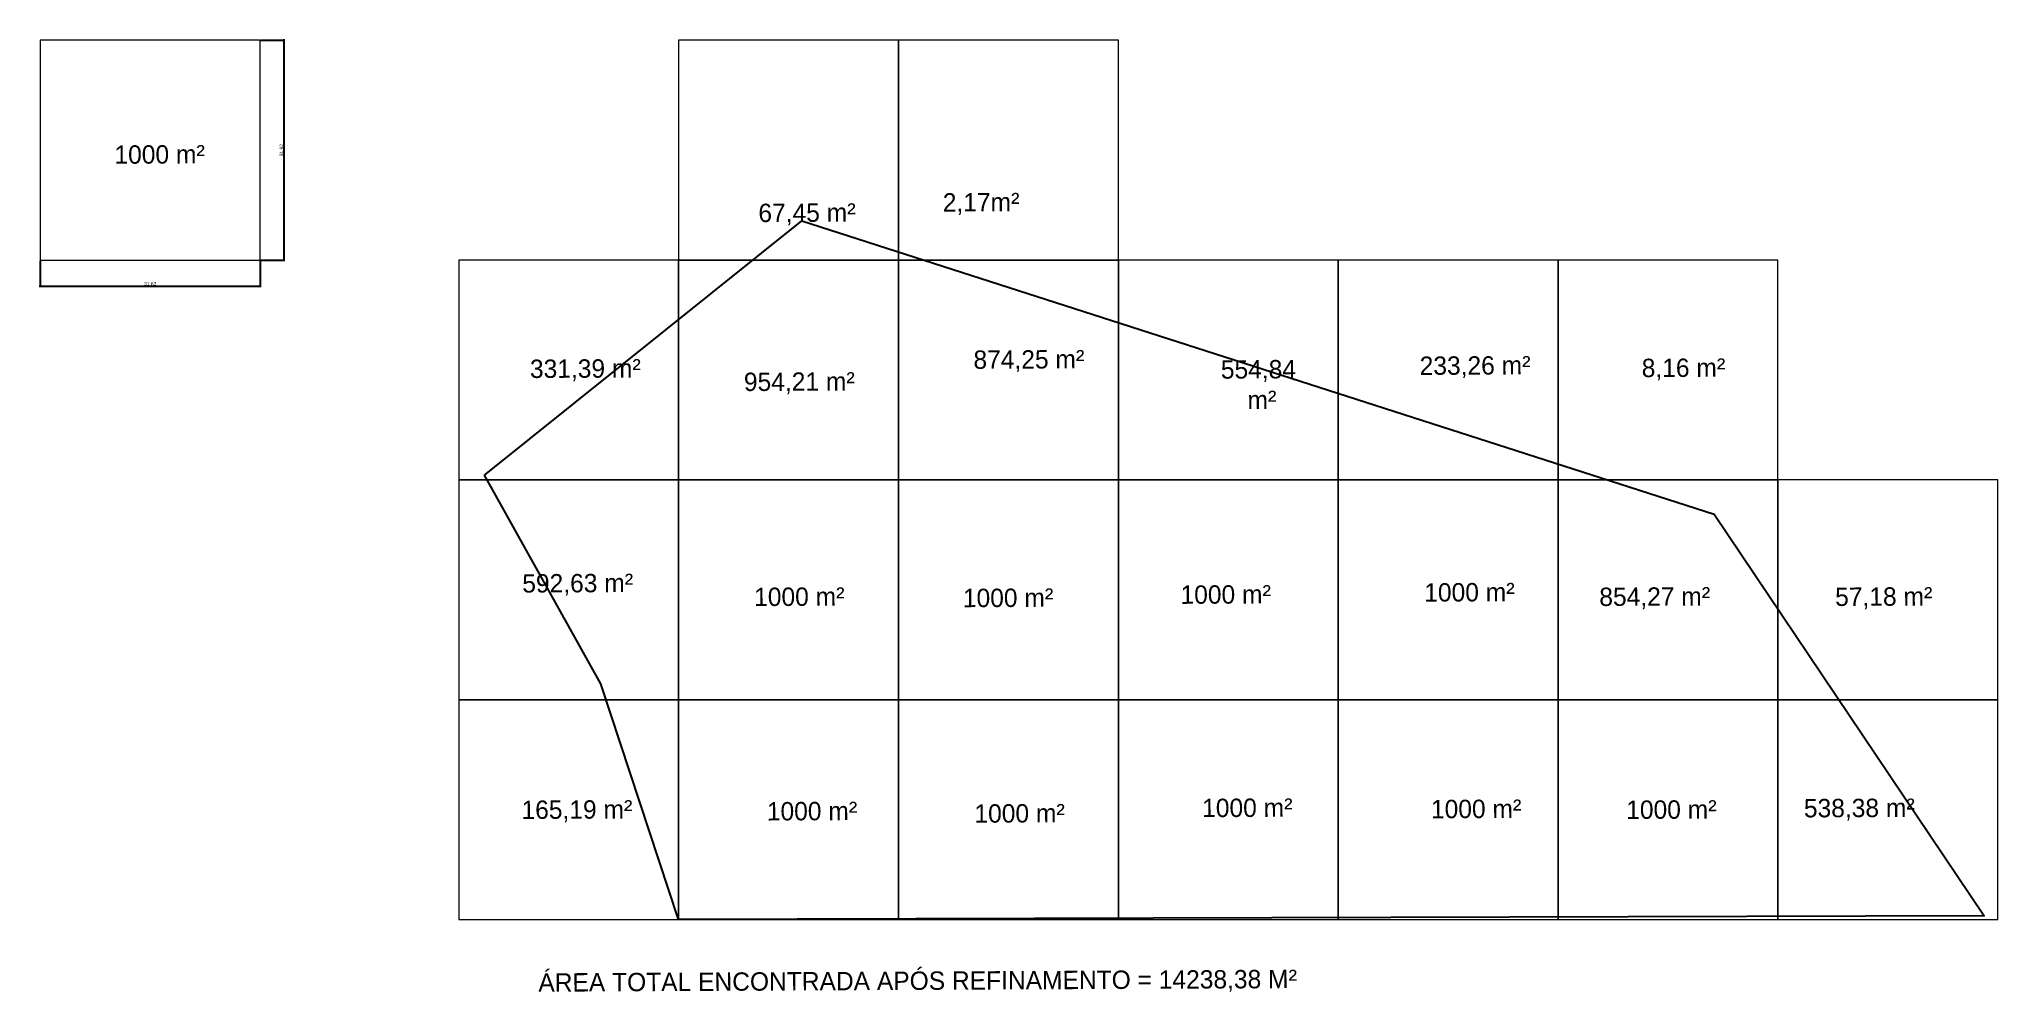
# Model space of a CAD drawing. Header units: millimetres. Extents: x -127 to 4076, y -110 to 475.
# Drawn here: x 1795 to 2076.7, y 307.2 to 444.2 of the extents above; entities that cross this region are included whole.
import ezdxf

# ---------------------------------------------------------------- set-up
doc = ezdxf.new("R2010")
doc.units = ezdxf.units.MM
doc.layers.add('AR-AUX', color=1, linetype='Continuous')
doc.layers.add('TXT2', color=2, linetype='Continuous', lineweight=20)
doc.styles.add('COTAS', font='arial.ttf')
doc.dimstyles.new('COTAS IMPANTAÇÃO', dxfattribs={"dimtxt": 0.5, "dimasz": 0.1, "dimexe": 0.15, "dimexo": 0.1, "dimgap": 0.1, "dimtad": 1, "dimzin": 4, "dimdsep": 46, "dimtxsty": 'COTAS', "dimblk": 'ARCHTICK', "dimcen": 0, "dimdle": 0.15, "dimclrd": 2, "dimclre": 8, "dimclrt": 2, "dimazin": 2, "dimtfac": 1, "dimtofl": 0, "dimtmove": 0, "dimatfit": 3, "dimldrblk": 'DOTSMALL', "dimfxl": 0.075, "dimtvp": 2.5, "dimtolj": 1, "dimtzin": 13, "dimarcsym": 0})

msp = doc.modelspace()

# ---------------------------------------------------------------- texts
at = {"char_height": 2.64207, "attachment_point": 5, "rotation": 0.27382}
for s, width, insert in [('1000 m{\\fArial|b0|i0|c0|p34;²}', 17.39195, (1812.309, 427.624)), ('67,45 m{\\fArial|b0|i0|c0|p34;²}', 17.39195, (1905.407, 419.017)), ('2,17m{\\fArial|b0|i0|c0|p34;²}', 17.39195, (1930.446, 420.523)), ('331,39 m{\\fArial|b0|i0|c0|p34;²}', 17.39195, (1873.534, 396.599)), ('874,25 m{\\fArial|b0|i0|c0|p34;²}', 17.39195, (1937.317, 397.914)), ('554,84\\P m{\\fArial|b0|i0|c0|p34;²}', 17.39195, (1970.329, 394.535)), ('233,26 m{\\fArial|b0|i0|c0|p34;²}', 17.39195, (2001.486, 397.042)), ('8,16 m{\\fArial|b0|i0|c0|p34;²}', 17.39195, (2031.456, 396.713)), ('954,21 m{\\fArial|b0|i0|c0|p34;²}', 17.39195, (1904.304, 394.721)), ('592,63 m{\\fArial|b0|i0|c0|p34;²}', 17.39195, (1872.433, 365.733)), ('1000 m{\\fArial|b0|i0|c0|p34;²}', 17.39195, (1904.304, 364.012)), ('1000 m{\\fArial|b0|i0|c0|p34;²}', 17.39195, (1934.322, 363.852)), ('1000 m{\\fArial|b0|i0|c0|p34;²}', 17.39195, (1965.623, 364.333)), ('1000 m{\\fArial|b0|i0|c0|p34;²}', 17.39195, (2000.673, 364.653)), ('854,27 m{\\fArial|b0|i0|c0|p34;²}', 17.39195, (2027.322, 363.806)), ('57,18 m{\\fArial|b0|i0|c0|p34;²}', 17.39195, (2060.257, 363.806)), ('165,19 m{\\fArial|b0|i0|c0|p34;²}', 17.39195, (1872.323, 333.172)), ('1000 m{\\fArial|b0|i0|c0|p34;²}', 17.39195, (1906.129, 333.172)), ('1000 m{\\fArial|b0|i0|c0|p34;²}', 17.39195, (1935.985, 332.851)), ('1000 m{\\fArial|b0|i0|c0|p34;²}', 17.39195, (1968.731, 333.653)), ('1000 m{\\fArial|b0|i0|c0|p34;²}', 17.39195, (2001.638, 333.492)), ('1000 m{\\fArial|b0|i0|c0|p34;²}', 17.39195, (2029.718, 333.4)), ('538,38 m{\\fArial|b0|i0|c0|p34;²}', 17.39195, (2056.744, 333.4)), ('ÁREA TOTAL ENCONTRADA APÓS REFINAMENTO = 14238,38 M{\\fArial|b0|i0|c0|p34;²}', 150.36339, (1921.32, 308.551))]:
    msp.add_mtext_dynamic_manual_height_columns(s, width=width, gutter_width=0.661, heights=[0], dxfattribs=dict(at, insert=insert))

# ---------------------------------------------------------------- blocks, each defined once
blk = doc.blocks.new('_ARCHTICK')
at = {"color": 0, "linetype": 'ByBlock', "const_width": 0.15}
blk.add_lwpolyline([(-0.5, -0.5), (0.5, 0.5)], dxfattribs=at)
blk = doc.blocks.new('*D43')
at = {"layer": 'AR-AUX', "color": 8, "lineweight": -2, "transparency": 16777216}
for p, q in [((1826.85, 444.07), (1830.31, 444.07)), ((1826.85, 412.45), (1830.31, 412.45))]:
    blk.add_line(p, q, dxfattribs=at)
at = {"layer": 'AR-AUX', "color": 2, "lineweight": -2, "transparency": 16777216}
blk.add_line((1830.16, 444.22), (1830.16, 412.3), dxfattribs=at)
at = {"layer": 'Defpoints', "color": 0, "transparency": 16777216}
for p in [(1826.75, 444.07), (1826.75, 412.45), (1830.16, 412.45)]:
    blk.add_point(p, dxfattribs=at)
at = {"layer": 'AR-AUX', "color": 2, "lineweight": -2, "transparency": 16777216, "xscale": 0.1, "yscale": 0.1, "zscale": 0.1}
for p, rotation in [((1830.16, 444.07), 90), ((1830.16, 412.45), 270)]:
    blk.add_blockref('_ARCHTICK', p, dxfattribs=dict(at, rotation=rotation))
at = {"layer": 'AR-AUX', "color": 2, "transparency": 16777216, "insert": (1829.81, 428.26), "char_height": 0.5, "attachment_point": 5, "rotation": 90, "style": 'COTAS'}
blk.add_mtext('\\A1;31.62', dxfattribs=at)
blk = doc.blocks.new('_DotSmall')
at = {"color": 0, "linetype": 'ByBlock', "const_width": 0.5}
blk.add_lwpolyline([(-0.0625, 0, 1), (0.0625, 0, 1)], format="xyb", close=True, dxfattribs=at)
blk = doc.blocks.new('*D44')
at = {"layer": 'AR-AUX', "color": 8, "lineweight": -2, "transparency": 16777216}
for p, q in [((1795.13, 412.35), (1795.13, 408.53)), ((1826.75, 412.35), (1826.75, 408.53))]:
    blk.add_line(p, q, dxfattribs=at)
at = {"layer": 'AR-AUX', "color": 2, "lineweight": -2, "transparency": 16777216}
blk.add_line((1794.98, 408.68), (1826.9, 408.68), dxfattribs=at)
at = {"layer": 'Defpoints', "color": 0, "transparency": 16777216}
for p in [(1795.13, 412.45), (1826.75, 412.45), (1826.75, 408.68)]:
    blk.add_point(p, dxfattribs=at)
at = {"layer": 'AR-AUX', "color": 2, "lineweight": -2, "transparency": 16777216, "xscale": 0.1, "yscale": 0.1, "zscale": 0.1, "rotation": 180}
blk.add_blockref('_ARCHTICK', (1795.13, 408.68), dxfattribs=at)
at = {"layer": 'AR-AUX', "color": 2, "lineweight": -2, "transparency": 16777216, "xscale": 0.1, "yscale": 0.1, "zscale": 0.1}
blk.add_blockref('_ARCHTICK', (1826.75, 408.68), dxfattribs=at)
at = {"layer": 'AR-AUX', "color": 2, "transparency": 16777216, "insert": (1810.94, 409.03), "char_height": 0.5, "attachment_point": 5, "style": 'COTAS'}
blk.add_mtext('\\A1;31.62', dxfattribs=at)

# ---------------------------------------------------------------- dimensions: what is measured, and where the dimension line sits
at = {"layer": 'AR-AUX'}
dim = msp.add_linear_dim(base=(1830.164, 412.448), p1=(1826.746, 444.068), p2=(1826.746, 412.448), angle=90, dimstyle='COTAS IMPANTAÇÃO', dxfattribs=at)
dim.commit()
dim.dimension.update_dxf_attribs({"geometry": '*D43', "text_midpoint": (1829.808, 428.258)})
dim = msp.add_linear_dim(base=(1826.746, 408.675), p1=(1795.126, 412.448), p2=(1826.746, 412.448), dimstyle='COTAS IMPANTAÇÃO', dxfattribs=at)
dim.commit()
dim.dimension.update_dxf_attribs({"geometry": '*D44', "text_midpoint": (1810.936, 409.031)})

# ---------------------------------------------------------------- linework, layer by layer
at = {"layer": 'AR-AUX'}
msp.add_lwpolyline([(1859.032, 381.526), (1904.651, 418.102), (2035.859, 375.901), (2074.69, 318.128), (1886.932, 317.588), (1875.731, 351.486), (1859.032, 381.526)], dxfattribs=at)
at = {"layer": 'TXT2'}
for points in [[(1795.126, 412.448), (1826.746, 412.448), (1826.746, 444.068), (1795.126, 444.068)], [(1886.932, 412.448), (1918.552, 412.448), (1918.552, 444.068), (1886.932, 444.068)], [(1918.552, 412.448), (1950.172, 412.448), (1950.172, 444.068), (1918.552, 444.068)], [(1855.312, 380.828), (1886.932, 380.828), (1886.932, 412.448), (1855.312, 412.448)], [(1886.932, 380.828), (1918.552, 380.828), (1918.552, 412.448), (1886.932, 412.448)], [(1918.552, 380.828), (1950.172, 380.828), (1950.172, 412.448), (1918.552, 412.448)], [(1950.172, 380.828), (1981.792, 380.828), (1981.792, 412.448), (1950.172, 412.448)], [(1981.792, 380.828), (2013.412, 380.828), (2013.412, 412.448), (1981.792, 412.448)], [(2013.412, 380.828), (2045.032, 380.828), (2045.032, 412.448), (2013.412, 412.448)], [(1855.312, 349.208), (1886.932, 349.208), (1886.932, 380.828), (1855.312, 380.828)], [(1886.932, 349.208), (1918.552, 349.208), (1918.552, 380.828), (1886.932, 380.828)], [(1918.552, 349.208), (1950.172, 349.208), (1950.172, 380.828), (1918.552, 380.828)], [(1950.172, 349.208), (1981.792, 349.208), (1981.792, 380.828), (1950.172, 380.828)], [(1981.792, 349.208), (2013.412, 349.208), (2013.412, 380.828), (1981.792, 380.828)], [(2013.412, 349.208), (2045.032, 349.208), (2045.032, 380.828), (2013.412, 380.828)], [(2045.032, 349.208), (2076.652, 349.208), (2076.652, 380.828), (2045.032, 380.828)], [(1855.312, 317.588), (1886.932, 317.588), (1886.932, 349.208), (1855.312, 349.208)], [(1886.932, 317.588), (1918.552, 317.588), (1918.552, 349.208), (1886.932, 349.208)], [(1918.552, 317.588), (1950.172, 317.588), (1950.172, 349.208), (1918.552, 349.208)], [(1950.172, 317.588), (1981.792, 317.588), (1981.792, 349.208), (1950.172, 349.208)], [(1981.792, 317.588), (2013.412, 317.588), (2013.412, 349.208), (1981.792, 349.208)], [(2013.412, 317.588), (2045.032, 317.588), (2045.032, 349.208), (2013.412, 349.208)], [(2045.032, 317.588), (2076.652, 317.588), (2076.652, 349.208), (2045.032, 349.208)]]:
    msp.add_lwpolyline(points, close=True, dxfattribs=at)

msp.set_redraw_order([(e.dxf.handle, doc.entitydb.next_handle()) for e in msp.query("TEXT MTEXT ATTDEF DIMENSION ARC_DIMENSION")])  # texts and dimensions are drawn at this point

doc.saveas('drawing.dxf')
